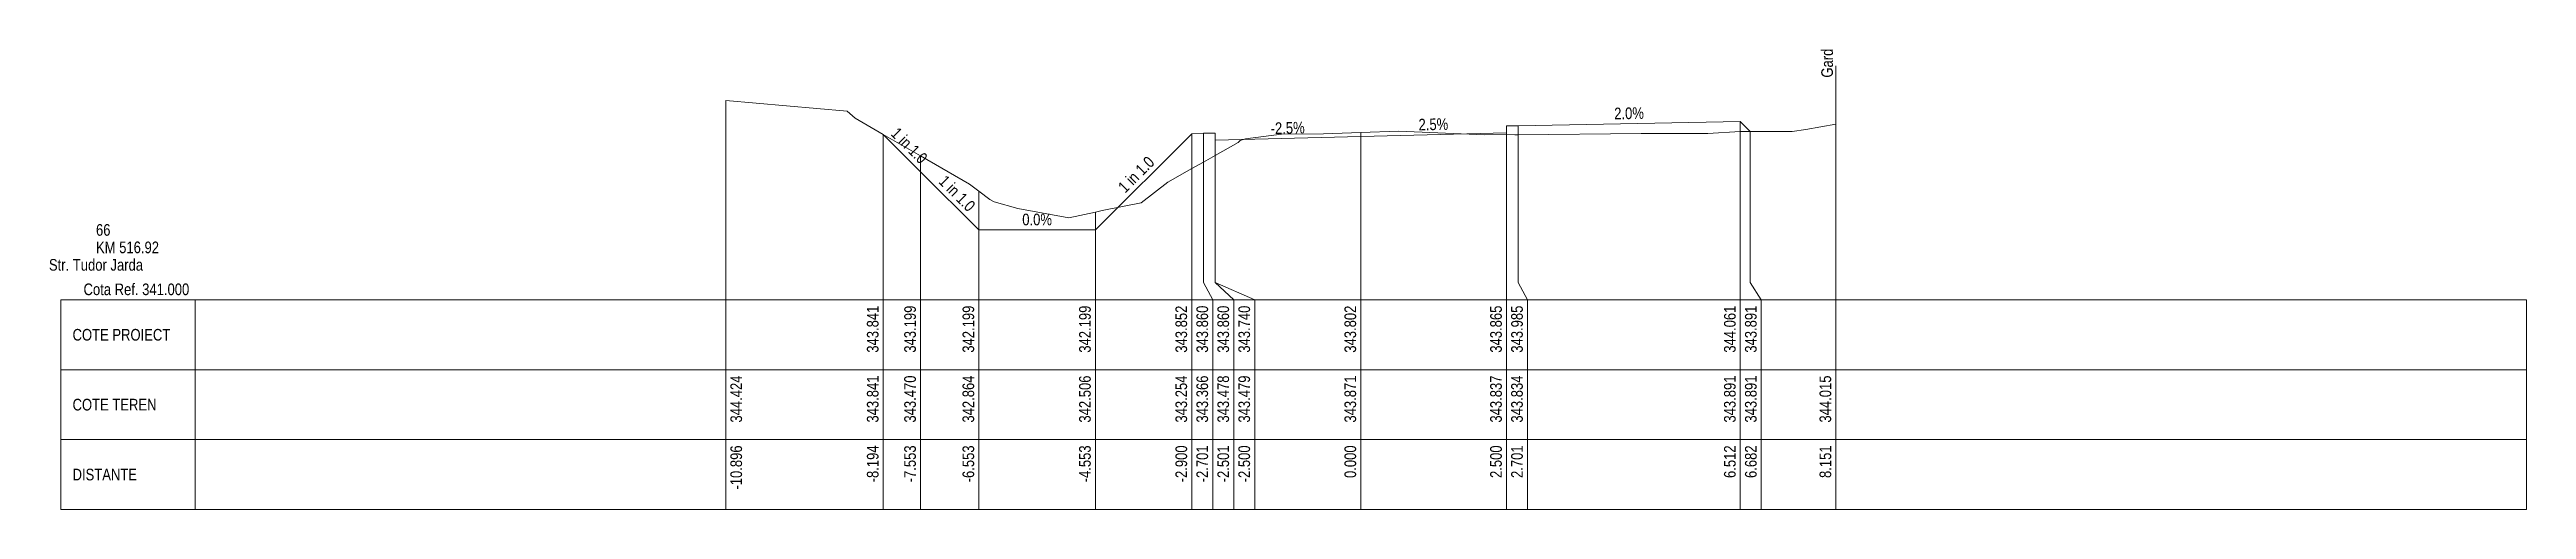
# Model space of a CAD drawing. Extents: x 1 to 634, y 0 to 594.
# Drawn here: x 43.5 to 86, y 29.8 to 37.7 of the extents above; entities that cross this region are included whole.
import ezdxf
from ezdxf.enums import TextEntityAlignment as Align

# ---------------------------------------------------------------- set-up
doc = ezdxf.new("R2010")
doc.units = 0
doc.header["$MEASUREMENT"] = 0
doc.layers.add('ARD-No Plot', color=1, linetype='Continuous', lineweight=0, plot=False)
for name, color, linetype, lineweight in [('DESIGN-TEXT', 7, 'Continuous', 0), ('EXISTING-TEXT', 7, 'Continuous', 0), ('LINES', 7, 'Continuous', 0), ('Text', 7, 'Continuous', 0), ('X-RL', 7, 'Continuous', 0), ('XPLOT-DESIGN', 5, 'Continuous', 0), ('XPLOT-EXISTING', 3, 'Continuous', 0), ('XPLOT-GRADE', 7, 'Continuous', 0), ('XPLOT-KM', 7, 'Continuous', 0), ('XPLOT-TITLE', 7, 'Continuous', 0)]:
    doc.layers.add(name, color=color, linetype=linetype, lineweight=lineweight)
doc.styles.add('$0$$0$Arial', font='arial.ttf', dxfattribs={"width": 0.8})

msp = doc.modelspace()

# ---------------------------------------------------------------- texts
at = {"layer": 'ARD-No Plot', "style": '$0$$0$Arial', "width": 0.8}
msp.add_text('Str. Tudor Jarda', height=0.2, dxfattribs=at).set_placement((44.3, 33.9), align=Align.CENTER)
at = {"layer": 'DESIGN-TEXT', "style": '$0$$0$Arial', "width": 0.8}
for s, p in [('343.841', (57.726, 33.3)), ('343.199', (58.367, 33.3)), ('342.199', (59.367, 33.3)), ('342.199', (61.367, 33.3)), ('343.852', (63.02, 33.3)), ('343.860', (63.38, 33.3)), ('343.860', (63.74, 33.3)), ('343.740', (64.1, 33.3)), ('343.802', (65.92, 33.3)), ('343.865', (68.42, 33.3)), ('343.985', (68.78, 33.3)), ('344.061', (72.432, 33.3)), ('343.891', (72.792, 33.3))]:
    msp.add_text(s, height=0.2, rotation=90, dxfattribs=at).set_placement(p, align=Align.RIGHT)
at = {"layer": 'EXISTING-TEXT', "style": '$0$$0$Arial', "width": 0.8}
for s, p in [('344.424', (55.384, 32.1)), ('343.841', (57.726, 32.1)), ('343.470', (58.367, 32.1)), ('342.864', (59.367, 32.1)), ('342.506', (61.367, 32.1)), ('343.254', (63.02, 32.1)), ('343.366', (63.38, 32.1)), ('343.478', (63.74, 32.1)), ('343.479', (64.1, 32.1)), ('343.871', (65.92, 32.1)), ('343.871', (65.92, 32.1)), ('343.837', (68.42, 32.1)), ('343.834', (68.78, 32.1)), ('343.891', (72.432, 32.1)), ('343.891', (72.792, 32.1)), ('344.015', (74.071, 32.1))]:
    msp.add_text(s, height=0.2, rotation=90, dxfattribs=at).set_placement(p, align=Align.RIGHT)
at = {"layer": 'Text', "style": '$0$$0$Arial', "width": 0.8}
msp.add_text('Gard', height=0.2, rotation=90, dxfattribs=at).set_placement((74.101, 37.215))
for s, p in [('-10.896', (55.384, 30.9)), ('-10.896', (55.384, 30.9)), ('-8.194', (57.726, 30.9)), ('-8.194', (57.726, 30.9)), ('-8.194', (57.726, 30.9)), ('-7.553', (58.367, 30.9)), ('-7.553', (58.367, 30.9)), ('-7.553', (58.367, 30.9)), ('-6.553', (59.367, 30.9)), ('-6.553', (59.367, 30.9)), ('-6.553', (59.367, 30.9)), ('-4.553', (61.367, 30.9)), ('-4.553', (61.367, 30.9)), ('-4.553', (61.367, 30.9)), ('-2.900', (63.02, 30.9)), ('-2.900', (63.02, 30.9)), ('-2.900', (63.02, 30.9)), ('-2.701', (63.38, 30.9)), ('-2.701', (63.38, 30.9)), ('-2.701', (63.38, 30.9)), ('-2.501', (63.74, 30.9)), ('-2.501', (63.74, 30.9)), ('-2.501', (63.74, 30.9)), ('-2.500', (64.1, 30.9)), ('-2.500', (64.1, 30.9)), ('-2.500', (64.1, 30.9)), ('0.000', (65.92, 30.9)), ('0.000', (65.92, 30.9)), ('0.000', (65.92, 30.9)), ('2.500', (68.42, 30.9)), ('2.500', (68.42, 30.9)), ('2.500', (68.42, 30.9)), ('2.701', (68.78, 30.9)), ('2.701', (68.78, 30.9)), ('2.701', (68.78, 30.9)), ('6.512', (72.432, 30.9)), ('6.512', (72.432, 30.9)), ('6.512', (72.432, 30.9)), ('6.682', (72.792, 30.9)), ('6.682', (72.792, 30.9)), ('6.682', (72.792, 30.9)), ('8.151', (74.071, 30.9)), ('8.151', (74.071, 30.9))]:
    msp.add_text(s, height=0.2, rotation=90, dxfattribs=at).set_placement(p, align=Align.RIGHT)
at = {"layer": 'X-RL', "style": '$0$$0$Arial', "width": 0.8}
msp.add_text('Cota Ref. 341.000', height=0.2, dxfattribs=at).set_placement((45.9, 33.48), align=Align.RIGHT)
at = {"layer": 'XPLOT-GRADE', "style": '$0$$0$Arial', "width": 0.8}
for s, rotation, p in [('2.0%', 1.1458, (70.605, 36.503)), ('1 in 1.0', 315, (58.183, 35.977)), ('-2.5%', 1.4321, (64.748, 36.251)), ('2.5%', 1.4321, (67.248, 36.313)), ('1 in 1.0', 45, (62.217, 35.482)), ('1 in 1.0', 315, (59.004, 35.156)), ('0.0%', 0, (60.447, 34.679))]:
    msp.add_text(s, height=0.2, rotation=rotation, dxfattribs=at).set_placement(p, align=Align.CENTER)
at = {"layer": 'XPLOT-KM', "style": '$0$$0$Arial', "width": 0.8}
for s, p in [('66', (44.3, 34.5)), ('KM 516.92', (44.3, 34.2))]:
    msp.add_text(s, height=0.2, dxfattribs=at).set_placement(p)
at = {"layer": 'XPLOT-TITLE', "style": '$0$$0$Arial', "width": 0.8}
for s, p in [('COTE PROIECT', (43.898, 32.7)), ('COTE TEREN', (43.898, 31.5)), ('DISTANTE', (43.898, 30.3))]:
    msp.add_text(s, height=0.2, dxfattribs=at).set_placement(p)

# ---------------------------------------------------------------- linework, layer by layer
at = {"layer": 'LINES'}
for p, q in [((74.151, 37.415), (74.151, 35.415)), ((55.104, 33.7), (55.104, 36.824)), ((55.104, 33.7), (55.104, 36.824)), ((57.806, 33.7), (57.806, 36.241)), ((57.806, 33.7), (57.806, 36.241)), ((57.806, 33.7), (57.806, 36.241)), ((63.1, 33.7), (63.1, 36.252)), ((63.1, 33.7), (63.1, 36.252)), ((63.1, 33.7), (63.1, 36.252)), ((63.299, 33.7), (63.299, 36.26)), ((63.299, 33.7), (63.299, 36.26)), ((63.299, 33.7), (63.299, 36.26)), ((63.499, 33.7), (63.499, 36.26)), ((63.499, 33.7), (63.499, 36.26)), ((63.499, 33.7), (63.499, 36.26)), ((63.5, 33.7), (63.5, 36.14)), ((63.5, 33.7), (63.5, 36.14)), ((63.5, 33.7), (63.5, 36.14)), ((66, 33.7), (66, 36.271)), ((66, 33.7), (66, 36.271)), ((66, 33.7), (66, 36.271)), ((68.5, 33.7), (68.5, 36.265)), ((68.5, 33.7), (68.5, 36.265)), ((68.5, 33.7), (68.5, 36.265)), ((68.701, 33.7), (68.701, 36.385)), ((68.701, 33.7), (68.701, 36.385)), ((68.701, 33.7), (68.701, 36.385)), ((72.512, 33.7), (72.512, 36.461)), ((72.512, 33.7), (72.512, 36.461)), ((72.512, 33.7), (72.512, 36.461)), ((72.682, 33.7), (72.682, 36.291)), ((72.682, 33.7), (72.682, 36.291)), ((72.682, 33.7), (72.682, 36.291)), ((74.151, 33.7), (74.151, 36.415)), ((74.151, 33.7), (74.151, 36.415)), ((58.447, 33.7), (58.447, 35.87)), ((58.447, 33.7), (58.447, 35.87)), ((58.447, 33.7), (58.447, 35.87)), ((59.447, 33.7), (59.447, 35.264)), ((59.447, 33.7), (59.447, 35.264)), ((59.447, 33.7), (59.447, 35.264)), ((61.447, 33.7), (61.447, 34.906)), ((61.447, 33.7), (61.447, 34.906)), ((61.447, 33.7), (61.447, 34.906)), ((55.104, 33.4), (55.104, 33.7)), ((55.104, 33.4), (55.104, 33.7)), ((57.806, 33.4), (57.806, 33.7)), ((57.806, 33.4), (57.806, 33.7)), ((57.806, 33.4), (57.806, 33.7)), ((58.447, 33.4), (58.447, 33.7)), ((58.447, 33.4), (58.447, 33.7)), ((58.447, 33.4), (58.447, 33.7)), ((59.447, 33.4), (59.447, 33.7)), ((59.447, 33.4), (59.447, 33.7)), ((59.447, 33.4), (59.447, 33.7)), ((61.447, 33.4), (61.447, 33.7)), ((61.447, 33.4), (61.447, 33.7)), ((61.447, 33.4), (61.447, 33.7)), ((63.1, 33.4), (63.1, 33.7)), ((63.1, 33.4), (63.1, 33.7)), ((63.1, 33.4), (63.1, 33.7)), ((63.46, 33.4), (63.299, 33.7)), ((63.46, 33.4), (63.299, 33.7)), ((63.46, 33.4), (63.299, 33.7)), ((63.82, 33.4), (63.499, 33.7)), ((63.82, 33.4), (63.499, 33.7)), ((63.82, 33.4), (63.499, 33.7)), ((64.18, 33.4), (63.5, 33.7)), ((64.18, 33.4), (63.5, 33.7)), ((64.18, 33.4), (63.5, 33.7)), ((66, 33.4), (66, 33.7)), ((66, 33.4), (66, 33.7)), ((66, 33.4), (66, 33.7)), ((68.5, 33.4), (68.5, 33.7)), ((68.5, 33.4), (68.5, 33.7)), ((68.5, 33.4), (68.5, 33.7)), ((68.86, 33.4), (68.701, 33.7)), ((68.86, 33.4), (68.701, 33.7)), ((68.86, 33.4), (68.701, 33.7)), ((72.512, 33.4), (72.512, 33.7)), ((72.512, 33.4), (72.512, 33.7)), ((72.512, 33.4), (72.512, 33.7)), ((72.872, 33.4), (72.682, 33.7)), ((72.872, 33.4), (72.682, 33.7)), ((72.872, 33.4), (72.682, 33.7)), ((74.151, 33.4), (74.151, 33.7)), ((74.151, 33.4), (74.151, 33.7)), ((43.698, 32.2), (43.698, 33.4)), ((43.698, 33.4), (46, 33.4)), ((46, 29.8), (46, 33.4)), ((46, 33.4), (86, 33.4)), ((55.104, 29.8), (55.104, 33.4)), ((55.104, 29.8), (55.104, 33.4)), ((57.806, 29.8), (57.806, 33.4)), ((57.806, 29.8), (57.806, 33.4)), ((57.806, 29.8), (57.806, 33.4)), ((58.447, 29.8), (58.447, 33.4)), ((58.447, 29.8), (58.447, 33.4)), ((58.447, 29.8), (58.447, 33.4)), ((59.447, 29.8), (59.447, 33.4)), ((59.447, 29.8), (59.447, 33.4)), ((59.447, 29.8), (59.447, 33.4)), ((61.447, 29.8), (61.447, 33.4)), ((61.447, 29.8), (61.447, 33.4)), ((61.447, 29.8), (61.447, 33.4)), ((63.1, 29.8), (63.1, 33.4)), ((63.1, 29.8), (63.1, 33.4)), ((63.1, 29.8), (63.1, 33.4)), ((63.46, 29.8), (63.46, 33.4)), ((63.46, 29.8), (63.46, 33.4)), ((63.46, 29.8), (63.46, 33.4)), ((63.82, 29.8), (63.82, 33.4)), ((63.82, 29.8), (63.82, 33.4)), ((63.82, 29.8), (63.82, 33.4)), ((64.18, 29.8), (64.18, 33.4)), ((64.18, 29.8), (64.18, 33.4)), ((64.18, 29.8), (64.18, 33.4)), ((66, 29.8), (66, 33.4)), ((66, 29.8), (66, 33.4)), ((66, 29.8), (66, 33.4)), ((68.5, 29.8), (68.5, 33.4)), ((68.5, 29.8), (68.5, 33.4)), ((68.5, 29.8), (68.5, 33.4)), ((68.86, 29.8), (68.86, 33.4)), ((68.86, 29.8), (68.86, 33.4)), ((68.86, 29.8), (68.86, 33.4)), ((72.512, 29.8), (72.512, 33.4)), ((72.512, 29.8), (72.512, 33.4)), ((72.512, 29.8), (72.512, 33.4)), ((72.872, 29.8), (72.872, 33.4)), ((72.872, 29.8), (72.872, 33.4)), ((72.872, 29.8), (72.872, 33.4)), ((74.151, 29.8), (74.151, 33.4)), ((74.151, 29.8), (74.151, 33.4)), ((86, 29.8), (86, 33.4)), ((43.698, 31), (43.698, 32.2)), ((43.698, 32.2), (46, 32.2)), ((46, 32.2), (43.698, 32.2)), ((46, 32.2), (86, 32.2)), ((43.698, 29.8), (43.698, 31)), ((43.698, 31), (46, 31)), ((46, 31), (43.698, 31)), ((46, 31), (86, 31)), ((46, 29.8), (43.698, 29.8)), ((46, 29.8), (86, 29.8))]:
    msp.add_line(p, q, dxfattribs=at)
at = {"layer": 'XPLOT-DESIGN'}
for p, q in [((57.806, 36.241), (58.447, 35.599)), ((61.447, 34.599), (63.1, 36.252)), ((63.1, 36.252), (63.299, 36.26)), ((63.299, 36.26), (63.499, 36.26)), ((63.499, 36.26), (63.5, 36.14)), ((63.5, 36.14), (66, 36.202)), ((66, 36.202), (68.5, 36.265)), ((68.5, 36.265), (68.501, 36.385)), ((68.501, 36.385), (68.701, 36.385)), ((68.701, 36.385), (72.512, 36.461)), ((72.512, 36.461), (72.682, 36.291)), ((58.447, 35.599), (59.447, 34.599)), ((59.447, 34.599), (61.447, 34.599))]:
    msp.add_line(p, q, dxfattribs=at)
at = {"layer": 'XPLOT-EXISTING'}
for p, q in [((55.104, 36.824), (57.186, 36.641)), ((57.186, 36.641), (57.325, 36.519)), ((57.325, 36.519), (57.806, 36.241)), ((57.806, 36.241), (58.447, 35.87)), ((63.897, 36.103), (63.933, 36.135)), ((63.933, 36.135), (64.02, 36.164)), ((64.02, 36.164), (64.638, 36.246)), ((64.638, 36.246), (65.363, 36.25)), ((65.363, 36.25), (66, 36.271)), ((66, 36.271), (66.65, 36.293)), ((66, 36.271), (66, 36.271)), ((66.65, 36.293), (68.13, 36.231)), ((68.13, 36.231), (68.5, 36.237)), ((68.5, 36.237), (68.504, 36.237)), ((68.504, 36.237), (68.641, 36.233)), ((68.641, 36.233), (68.701, 36.234)), ((68.701, 36.234), (70.809, 36.258)), ((70.809, 36.258), (71.955, 36.255)), ((71.955, 36.255), (72.512, 36.291)), ((72.512, 36.291), (72.519, 36.292)), ((72.519, 36.292), (72.682, 36.291)), ((72.682, 36.291), (73.4, 36.287)), ((73.4, 36.287), (73.638, 36.322)), ((73.638, 36.322), (74.151, 36.415)), ((58.447, 35.87), (59.288, 35.384)), ((63.1, 35.654), (63.299, 35.766)), ((63.299, 35.766), (63.499, 35.878)), ((63.499, 35.878), (63.5, 35.879)), ((63.5, 35.879), (63.897, 36.103)), ((59.288, 35.384), (59.447, 35.264)), ((62.232, 35.066), (62.689, 35.422)), ((62.689, 35.422), (63.1, 35.654)), ((59.447, 35.264), (59.634, 35.124)), ((59.634, 35.124), (59.711, 35.084)), ((59.711, 35.084), (60.115, 34.966)), ((60.115, 34.966), (60.993, 34.808)), ((60.993, 34.808), (61.447, 34.906)), ((61.447, 34.906), (61.565, 34.931)), ((61.565, 34.931), (62.232, 35.066))]:
    msp.add_line(p, q, dxfattribs=at)

msp.set_redraw_order([(e.dxf.handle, doc.entitydb.next_handle()) for e in msp.query("TEXT MTEXT ATTDEF DIMENSION ARC_DIMENSION")])  # texts and dimensions are drawn at this point

doc.saveas('drawing.dxf')
